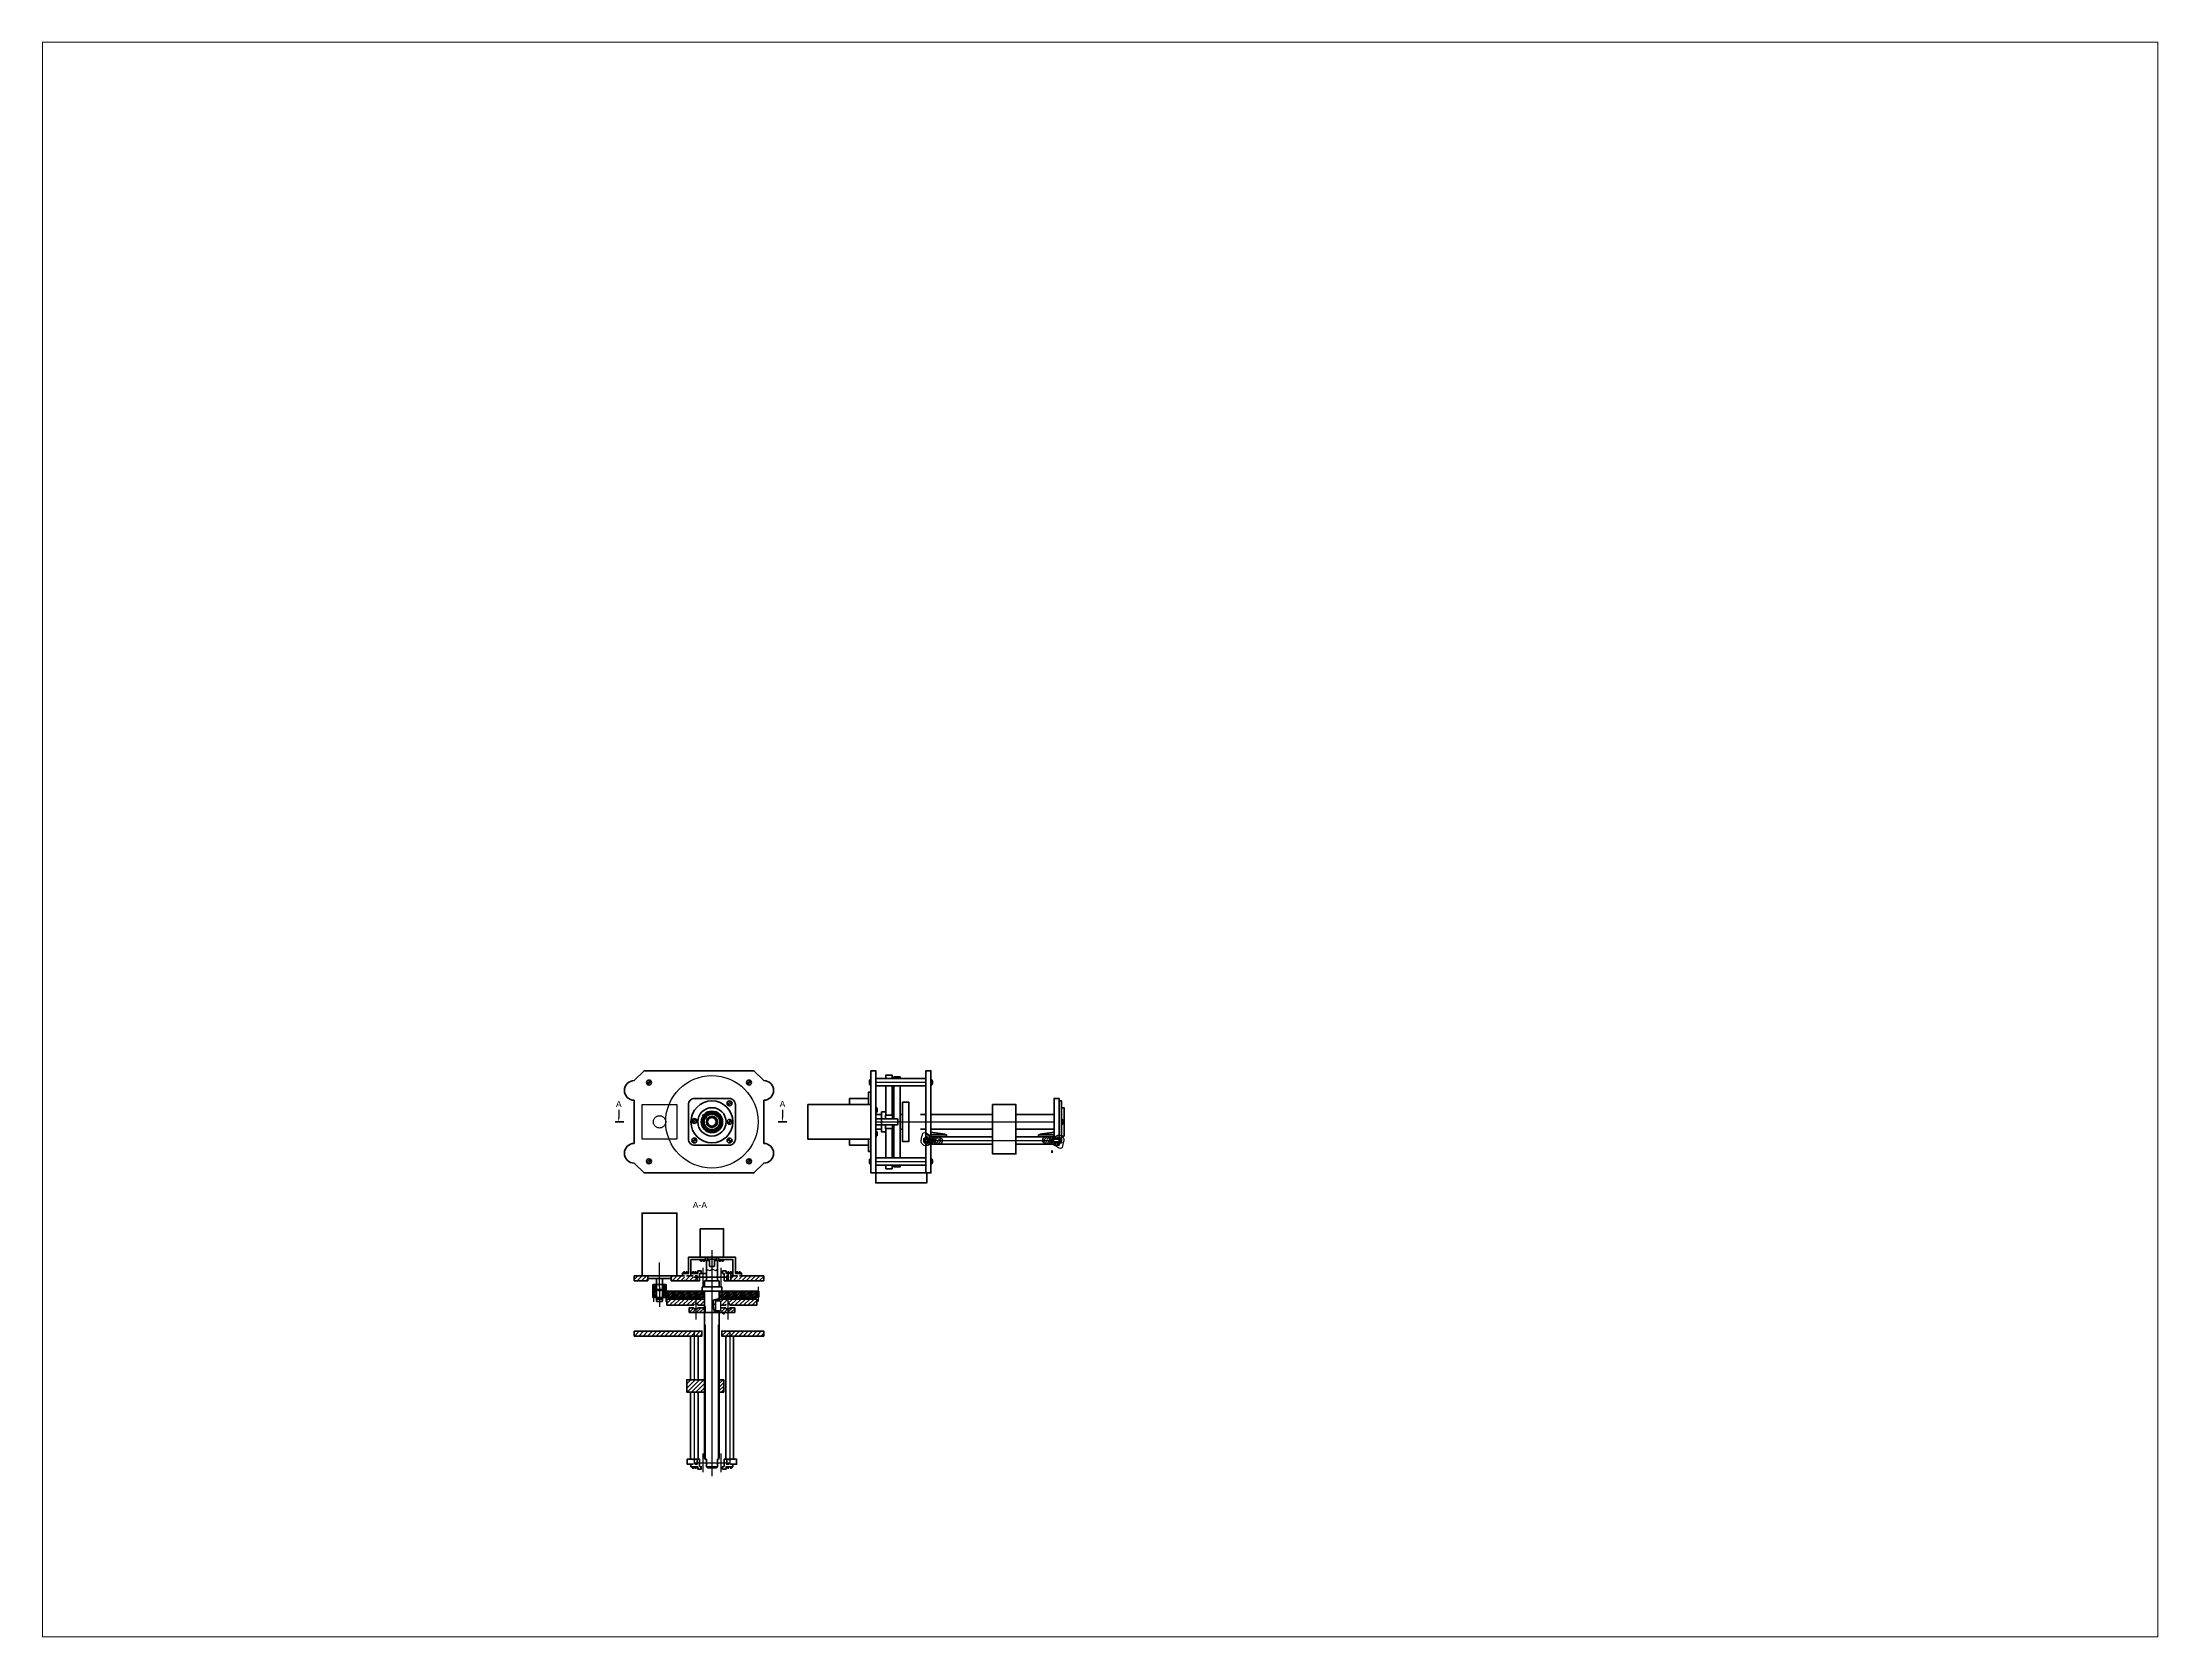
# Paper-space layout 'Лист1' of a CAD drawing. Header units: millimetres. Extents: x -1 to 257, y 0 to 194.
# The model-space entities are those that its viewports show. They can reach past a viewport. Long polylines and large blocks are cut down to what shows.
import ezdxf

# ---------------------------------------------------------------- set-up
doc = ezdxf.new("R2010")
doc.units = ezdxf.units.MM
for name, pattern in [('AM_ISO08W050', [18, 12, -1.5, 3, -1.5]), ('AM_ISO08W050x2', [9, 6, -0.75, 1.5, -0.75]), ('HIDDEN', [9.525, 6.35, -3.175])]:
    doc.linetypes.add(name, pattern=pattern)
for name, color, linetype, lineweight in [('AM_0', 7, 'Continuous', 50), ('AM_5', 3, 'Continuous', 25), ('AM_7', 4, 'AM_ISO08W050', 25), ('AM_8', 1, 'Continuous', 0), ('окружности', 100, 'HIDDEN', 25), ('основные', 7, 'Continuous', 50), ('оч жирные', 7, 'Continuous', 140), ('тонкие', 7, 'Continuous', 25)]:
    doc.layers.add(name, color=color, linetype=linetype, lineweight=lineweight)
doc.layers.add('AM_VIEWS', color=1, linetype='Continuous', lineweight=25, plot=False)
doc.styles.get("Standard").update_dxf_attribs({"font": 'arial.ttf'})
pattern_1 = [(45, (0, 50.3695), (-0.7071068, 0.7071068), [])]
pattern_2 = [(45, (0, 50.3695), (-1.767767, 1.767767), [])]
pattern_3 = [(45, (0, 50.3695), (-1.414214, 1.414214), [])]
pattern_4 = [(0, (13.94121, 0), (0, 0.05476875), []), (90, (13.94121, 0), (-0.219075, 1e-17), [])]

psp = doc.layouts.new('Лист1')

msp = doc.modelspace()

# ---------------------------------------------------------------- texts
at = {"layer": 'оч жирные', "char_height": 5, "attachment_point": 1}
for s, insert in [('А', (178.7, 392.4)), ('А', (311.5, 392.4)), ('А-А', (241, 310.4))]:
    msp.add_mtext(s, dxfattribs=dict(at, insert=insert))

# ---------------------------------------------------------------- hatches: boundary and pattern name
at = {"layer": 'AM_8'}
h = msp.add_hatch(dxfattribs=at)
h.set_pattern_fill('ANSI31', color=256, scale=0.1, angle=180, style=0)
h.set_pattern_definition([(225, (968.3834, 720.61657), (0.2245064, -0.2245064), [])])
h.paths.add_polyline_path([(429.7, 357.3), (430.2, 357.3), (430.2, 359.3), (429.7, 359.3)])
h.paths.add_polyline_path([(429.7, 361.3), (430.2, 361.3), (430.2, 363.3), (429.7, 363.3)])
h = msp.add_hatch(dxfattribs=at)
h.set_pattern_fill('ANSI31', color=256, scale=0.4, angle=270, style=0)
h.set_pattern_definition([(315, (968.3834, 720.6166), (0.8980256, 0.8980256), [])])
edge = h.paths.add_edge_path()
edge.add_spline(control_points=[(430.2, 356), (430.9, 356), (432.4, 356.5), (433.6, 357.3), (434.2, 357.7)], knot_values=[0, 0, 0, 0, 2.207493, 4.376087, 4.376087, 4.376087, 4.376087], degree=3, periodic=0)
edge.add_line((434.2, 357.7), (434.2, 358.3))
edge.add_line((434.2, 358.3), (431.2, 358.3))
edge.add_line((431.2, 358.3), (430.2, 358.3))
edge.add_line((430.2, 358.3), (430.2, 356))
edge = h.paths.add_edge_path()
edge.add_spline(control_points=[(434.2, 363.9), (434, 364), (433.9, 364.1), (433.7, 364.2)], knot_values=[23.381667, 23.381667, 23.381667, 23.381667, 23.830196, 23.830196, 23.830196, 23.830196], degree=3, periodic=0)
edge.add_line((433.5, 364.3), (430.2, 366.6))
edge.add_line((430.2, 366.6), (430.2, 362.3))
edge.add_line((430.2, 362.3), (431.2, 362.3))
edge.add_line((431.2, 362.3), (434.2, 362.3))
edge.add_line((434.2, 362.3), (434.2, 363.3))
edge.add_line((434.2, 363.3), (434.2, 363.9))
h = msp.add_hatch(dxfattribs=at)
h.set_pattern_fill('ANSI31', color=256, scale=0.4, angle=180, style=0)
h.set_pattern_definition([(225, (968.3834, 720.6166), (0.8980256, -0.8980256), [])])
edge = h.paths.add_edge_path()
edge.add_line((434.2, 358.3), (434.2, 357.3))
edge.add_line((434.2, 357.3), (442.1, 357.3))
edge.add_spline(control_points=[(442.1, 357.3), (442.7, 357.9), (443.5, 358.7), (443.9, 360), (443.9, 360.3)], knot_values=[0, 0, 0, 0, 2.595625, 3.48734, 3.48734, 3.48734, 3.48734], degree=3, periodic=0)
edge.add_line((443.9, 360.3), (441.2, 360.3))
edge.add_line((441.2, 360.3), (440.8, 359.5))
edge.add_line((440.8, 359.5), (439.6, 359.5))
edge.add_line((439.6, 359.5), (439.2, 359.3))
edge.add_line((439.2, 359.3), (434.2, 359.3))
edge.add_line((434.2, 359.3), (434.2, 358.3))
edge = h.paths.add_edge_path()
edge.add_line((434.2, 362.3), (434.2, 361.3))
edge.add_line((434.2, 361.3), (439.2, 361.3))
edge.add_line((439.2, 361.3), (439.6, 361.1))
edge.add_line((439.6, 361.1), (440.8, 361.1))
edge.add_line((440.8, 361.1), (441.2, 360.3))
edge.add_line((441.2, 360.3), (443.9, 360.3))
edge.add_spline(control_points=[(443.9, 360.3), (443.9, 360.6), (443.7, 361.5), (441.7, 361.9), (442.3, 362.9), (442.5, 363.3)], knot_values=[3.48734, 3.48734, 3.48734, 3.48734, 4.293157, 6.233909, 7.297854, 7.297854, 7.297854, 7.297854], degree=3, periodic=0)
edge.add_line((442.5, 363.3), (434.2, 363.3))
edge.add_line((434.2, 363.3), (434.2, 362.3))
h = msp.add_hatch(dxfattribs=at)
h.set_pattern_fill('ANSI31', color=256, scale=0.4, style=0)
edge = h.paths.add_edge_path()
edge.add_line((534.2, 362.3), (534.2, 363.3))
edge.add_line((534.2, 363.3), (526.3, 363.3))
edge.add_spline(control_points=[(526.3, 363.3), (525.7, 362.7), (524.9, 361.9), (524.5, 360.6), (524.5, 360.3)], knot_values=[0, 0, 0, 0, 2.595625, 3.48734, 3.48734, 3.48734, 3.48734], degree=3, periodic=0)
edge.add_line((524.5, 360.3), (527.1, 360.3))
edge.add_line((527.1, 360.3), (527.6, 361.1))
edge.add_line((527.6, 361.1), (528.8, 361.1))
edge.add_line((528.8, 361.1), (529.2, 361.3))
edge.add_line((529.2, 361.3), (534.2, 361.3))
edge.add_line((534.2, 361.3), (534.2, 362.3))
edge = h.paths.add_edge_path()
edge.add_line((534.2, 358.3), (534.2, 359.3))
edge.add_line((534.2, 359.3), (529.2, 359.3))
edge.add_line((529.2, 359.3), (528.8, 359.5))
edge.add_line((528.8, 359.5), (527.6, 359.5))
edge.add_line((527.6, 359.5), (527.1, 360.3))
edge.add_line((527.1, 360.3), (524.5, 360.3))
edge.add_spline(control_points=[(524.5, 360.3), (524.5, 360), (524.7, 359.1), (526.7, 358.7), (526.1, 357.7), (525.8, 357.3)], knot_values=[3.48734, 3.48734, 3.48734, 3.48734, 4.293157, 6.233909, 7.297854, 7.297854, 7.297854, 7.297854], degree=3, periodic=0)
edge.add_line((525.8, 357.3), (534.2, 357.3))
edge.add_line((534.2, 357.3), (534.2, 358.3))
h = msp.add_hatch(dxfattribs=at)
h.set_pattern_fill('ANSI31', color=256, scale=0.4, angle=90, style=0)
edge = h.paths.add_edge_path()
edge.add_spline(control_points=[(538.2, 364.6), (537.4, 364.6), (536, 364.1), (534.8, 363.3), (534.2, 362.9)], knot_values=[0, 0, 0, 0, 2.207493, 4.376087, 4.376087, 4.376087, 4.376087], degree=3, periodic=0)
edge.add_line((534.2, 362.9), (534.2, 362.3))
edge.add_line((534.2, 362.3), (537.2, 362.3))
edge.add_line((537.2, 362.3), (538.2, 362.3))
edge.add_line((538.2, 362.3), (538.2, 364.6))
edge = h.paths.add_edge_path()
edge.add_line((538.2, 358.3), (537.2, 358.3))
edge.add_line((537.2, 358.3), (534.2, 358.3))
edge.add_line((534.2, 358.3), (534.2, 357.3))
edge.add_line((534.2, 357.3), (534.2, 356.7))
edge.add_spline(control_points=[(534.2, 356.7), (534.4, 356.6), (534.5, 356.5), (534.7, 356.4)], knot_values=[23.381667, 23.381667, 23.381667, 23.381667, 23.830196, 23.830196, 23.830196, 23.830196], degree=3, periodic=0)
edge.add_line((534.7, 356.4), (538.2, 356.4))
edge.add_line((538.2, 356.4), (538.2, 358.3))
h = msp.add_hatch(dxfattribs=at)
h.set_pattern_fill('ANSI31', color=256, scale=0.1, style=0)
h.paths.add_polyline_path([(538.7, 363.3), (538.2, 363.3), (538.2, 361.3), (538.7, 361.3)])
h.paths.add_polyline_path([(538.7, 359.3), (538.2, 359.3), (538.2, 357.3), (538.7, 357.3)])
h = msp.add_hatch(dxfattribs=at)
h.set_pattern_fill('_U', color=256, scale=2.5, angle=45, style=0, pattern_type=0)
h.set_pattern_definition(pattern_2)
h.paths.add_polyline_path([(193.6, 250.4), (193.6, 246.4), (204.6, 246.4), (204.6, 250.4)])
h = msp.add_hatch(dxfattribs=at)
h.set_pattern_fill('_U', color=256, scale=2.5, angle=45, style=0, pattern_type=0)
h.set_pattern_definition(pattern_2)
edge = h.paths.add_edge_path(flags=0)
edge.add_line((243, 246.4), (243, 250.4))
edge.add_line((244.6, 250.4), (243, 250.4))
edge.add_line((244.6, 246.4), (244.6, 250.4))
edge.add_line((243, 246.4), (244.6, 246.4))
edge = h.paths.add_edge_path(flags=0)
edge.add_line((235.9, 246.4), (235.9, 250.4))
edge.add_line((241.5, 250.4), (235.9, 250.4))
edge.add_line((241.5, 250.4), (241.5, 246.4))
edge.add_line((235.9, 246.4), (241.5, 246.4))
edge = h.paths.add_edge_path(flags=0)
edge.add_line((234.3, 250.4), (234.3, 246.4))
edge.add_line((223.6, 246.4), (234.3, 246.4))
edge.add_line((223.6, 250.4), (223.6, 246.4))
edge.add_line((234.3, 250.4), (223.6, 250.4))
edge = h.paths.add_edge_path(flags=0)
edge.add_line((241.5, 250.4), (241.5, 246.4))
edge.add_line((243, 250.4), (241.5, 250.4))
edge.add_line((243, 246.4), (243, 250.4))
edge.add_line((241.5, 246.4), (243, 246.4))
edge = h.paths.add_edge_path(flags=0)
edge.add_line((234.3, 250.4), (234.3, 246.4))
edge.add_line((235.9, 250.4), (234.3, 250.4))
edge.add_line((235.9, 246.4), (235.9, 250.4))
edge.add_line((234.3, 246.4), (235.9, 246.4))
edge = h.paths.add_edge_path(flags=0)
edge.add_line((241.5, 250.4), (241.5, 246.4))
edge.add_line((243, 250.4), (241.5, 250.4))
edge.add_line((243, 246.4), (243, 250.4))
edge.add_line((241.5, 246.4), (243, 246.4))
edge = h.paths.add_edge_path(flags=0)
edge.add_line((234.3, 250.4), (234.3, 246.4))
edge.add_line((235.9, 250.4), (234.3, 250.4))
edge.add_line((235.9, 246.4), (235.9, 250.4))
edge.add_line((234.3, 246.4), (235.9, 246.4))
h = msp.add_hatch(dxfattribs=at)
h.set_pattern_fill('_U', color=256, scale=2.5, angle=45, style=0, pattern_type=0)
h.set_pattern_definition(pattern_2)
edge = h.paths.add_edge_path(flags=0)
edge.add_line((278.9, 246.4), (278.9, 250.4))
edge.add_line((298.6, 250.4), (278.9, 250.4))
edge.add_line((298.6, 246.4), (298.6, 250.4))
edge.add_line((278.9, 246.4), (298.6, 246.4))
edge = h.paths.add_edge_path(flags=0)
edge.add_line((271.7, 246.4), (271.7, 250.4))
edge.add_line((277.3, 250.4), (271.7, 250.4))
edge.add_line((277.3, 250.4), (277.3, 246.4))
edge.add_line((271.7, 246.4), (277.3, 246.4))
edge = h.paths.add_edge_path(flags=0)
edge.add_line((270.2, 250.4), (270.2, 246.4))
edge.add_line((268.6, 246.4), (270.2, 246.4))
edge.add_line((268.6, 250.4), (268.6, 246.4))
edge.add_line((270.2, 250.4), (268.6, 250.4))
edge = h.paths.add_edge_path(flags=0)
edge.add_line((277.3, 250.4), (277.3, 246.4))
edge.add_line((278.9, 250.4), (277.3, 250.4))
edge.add_line((278.9, 246.4), (278.9, 250.4))
edge.add_line((277.3, 246.4), (278.9, 246.4))
edge = h.paths.add_edge_path(flags=0)
edge.add_line((270.2, 250.4), (270.2, 246.4))
edge.add_line((271.7, 250.4), (270.2, 250.4))
edge.add_line((271.7, 246.4), (271.7, 250.4))
edge.add_line((270.2, 246.4), (271.7, 246.4))
edge = h.paths.add_edge_path(flags=0)
edge.add_line((277.3, 250.4), (277.3, 246.4))
edge.add_line((278.9, 250.4), (277.3, 250.4))
edge.add_line((278.9, 246.4), (278.9, 250.4))
edge.add_line((277.3, 246.4), (278.9, 246.4))
edge = h.paths.add_edge_path(flags=0)
edge.add_line((270.2, 250.4), (270.2, 246.4))
edge.add_line((271.7, 250.4), (270.2, 250.4))
edge.add_line((271.7, 246.4), (271.7, 250.4))
edge.add_line((270.2, 246.4), (271.7, 246.4))
h = msp.add_hatch(dxfattribs=at)
h.set_pattern_fill('_U', color=256, angle=45, style=0, pattern_type=0)
h.set_pattern_definition(pattern_1)
h.paths.add_polyline_path([(209.7, 238.4), (209.7, 232.9), (211.6, 232.9), (211.6, 238.7)])
h = msp.add_hatch(dxfattribs=at)
h.set_pattern_fill('_U', color=256, angle=45, style=0, pattern_type=0)
h.set_pattern_definition(pattern_1)
h.paths.add_polyline_path([(218.5, 232.9), (218.5, 238.4), (216.6, 238.7), (216.6, 232.9)])
h = msp.add_hatch(dxfattribs=at)
h.set_pattern_fill('_U', color=256, angle=45, style=0, pattern_type=0)
h.set_pattern_definition(pattern_1)
h.paths.add_polyline_path([(216.6, 238.4), (216.6, 232.9), (218.5, 232.9), (218.5, 238.4)])
h = msp.add_hatch(dxfattribs=at)
h.set_pattern_fill('_U', color=256, angle=45, style=0, pattern_type=0)
h.set_pattern_definition(pattern_1)
h.paths.add_polyline_path([(219.7, 233.1), (248.6, 233.1), (248.6, 233.1), (250.6, 233.1), (250.6, 238.1), (219.7, 238.1)])
h = msp.add_hatch(dxfattribs=at)
h.set_pattern_fill('_U', color=256, scale=2.5, angle=45, style=0, pattern_type=0)
h.set_pattern_definition(pattern_2)
edge = h.paths.add_edge_path()
edge.add_line((242, 227.6), (242, 227.6))
edge.add_arc((242.1, 227.5), 0.15, 138.0866, 138.8954, ccw=False)
edge.add_line((242, 227.6), (243.1, 227.6))
edge.add_line((243.1, 227.6), (243.1, 227.6))
edge.add_line((243.1, 227.6), (245.2, 227.6))
edge.add_line((245.2, 227.6), (245.2, 227.4))
edge.add_arc((245, 227.4), 0.15, -6.7271, 6.7271, ccw=False)
edge.add_line((245.2, 227.4), (245.2, 227))
edge.add_arc((245, 227), 0.15, -6.7271, 6.7271, ccw=False)
edge.add_line((245.2, 227), (245.2, 226.7))
edge.add_arc((245, 226.6), 0.15, -6.7271, 6.7271, ccw=False)
edge.add_line((245.2, 226.6), (245.2, 226.6))
edge.add_line((245.2, 226.6), (250.6, 226.6))
edge.add_line((250.6, 226.6), (250.6, 231.6))
edge.add_line((250.6, 231.6), (220.1, 231.6))
edge.add_line((220.1, 231.6), (220.1, 226.6))
edge.add_line((220.1, 226.6), (242, 226.6))
edge.add_line((242, 226.6), (242, 227.6))
h = msp.add_hatch(dxfattribs=at)
h.set_pattern_fill('_U', color=256, scale=2, angle=45, style=0, pattern_type=0)
h.set_pattern_definition(pattern_3)
edge = h.paths.add_edge_path()
edge.add_line((245.2, 224.6), (245.2, 224.5))
edge.add_arc((245, 224.4), 0.15, -6.7271, 6.7271, ccw=False)
edge.add_line((245.2, 224.4), (245.2, 224.1))
edge.add_arc((245, 224.1), 0.15, -6.7271, 6.7271, ccw=False)
edge.add_line((245.2, 224), (245.2, 223.8))
edge.add_arc((245, 223.7), 0.15, -6.7271, 6.7271, ccw=False)
edge.add_line((245.2, 223.7), (245.2, 223.6))
edge.add_line((245.2, 223.6), (242, 223.6))
edge.add_line((242, 223.6), (242, 224.6))
edge.add_line((242, 224.6), (242, 224.6))
edge.add_line((242, 224.6), (238, 224.6))
edge.add_line((238, 224.6), (238, 220.6))
edge.add_line((238, 220.6), (250.6, 220.6))
edge.add_line((250.6, 220.6), (250.6, 224.6))
edge.add_line((250.6, 224.6), (245.2, 224.6))
h = msp.add_hatch(dxfattribs=at)
h.set_pattern_fill('ANSI31', color=256, angle=90, style=0)
h.set_pattern_definition([(135, (0, 50.3695), (-2.245064, -2.245064), [])])
edge = h.paths.add_edge_path()
edge.add_spline(control_points=[(262.6, 232.4), (261.9, 232), (260.6, 231.1), (257.3, 231.1), (257.8, 227.9), (257.7, 225.5), (257.7, 223), (259.4, 220.8), (260.9, 220.7), (261.8, 220.6)], knot_values=[0, 0, 0, 0, 2.418082, 4.914957, 7.852483, 9.823073, 12.830174, 14.875774, 17.355214, 17.355214, 17.355214, 17.355214], degree=3, periodic=0)
edge.add_line((261.8, 220.6), (262.6, 220.6))
edge.add_line((262.6, 220.6), (262.6, 222.1))
edge.add_line((262.6, 222.1), (259.6, 222.1))
edge.add_line((259.6, 222.1), (259.6, 230.1))
edge.add_line((259.6, 230.1), (262.6, 230.1))
edge.add_line((262.6, 230.1), (262.6, 231.6))
edge.add_line((262.6, 231.6), (262.6, 232.4))
h = msp.add_hatch(dxfattribs=at)
h.set_pattern_fill('_U', color=256, angle=45, style=0, pattern_type=0)
h.set_pattern_definition(pattern_1)
h.paths.add_polyline_path([(293.5, 233.1), (293.5, 238.1), (262.6, 238.1), (262.6, 233.1)])
h = msp.add_hatch(dxfattribs=at)
h.set_pattern_fill('_U', color=256, scale=2.5, angle=45, style=0, pattern_type=0)
h.set_pattern_definition(pattern_2)
edge = h.paths.add_edge_path()
edge.add_line((293.1, 231.6), (262.6, 231.6))
edge.add_line((262.6, 231.6), (262.6, 230.1))
edge.add_line((262.6, 230.1), (263.6, 230.1))
edge.add_line((263.6, 230.1), (263.6, 226.6))
edge.add_line((263.6, 226.6), (268, 226.6))
edge.add_line((268, 226.6), (268, 226.8))
edge.add_arc((268.1, 226.8), 0.15, 173.2729, 186.7271, ccw=False)
edge.add_line((268, 226.8), (268, 227.2))
edge.add_arc((268.1, 227.2), 0.15, 173.2729, 186.7271, ccw=False)
edge.add_line((268, 227.2), (268, 227.5))
edge.add_arc((268.1, 227.5), 0.15, 173.2729, 186.7271, ccw=False)
edge.add_line((268, 227.6), (268, 227.6))
edge.add_line((268, 227.6), (268, 227.6))
edge.add_arc((268.2, 227.5), 0.15, 138.0866, 138.8954, ccw=False)
edge.add_line((268, 227.6), (269.1, 227.6))
edge.add_line((269.1, 227.6), (269.1, 227.6))
edge.add_line((269.1, 227.6), (271.2, 227.6))
edge.add_line((271.2, 227.6), (271.2, 226.6))
edge.add_line((271.2, 226.6), (293.1, 226.6))
edge.add_line((293.1, 226.6), (293.1, 231.6))
h = msp.add_hatch(dxfattribs=at)
h.set_pattern_fill('_U', color=256, scale=2, angle=45, style=0, pattern_type=0)
h.set_pattern_definition(pattern_3)
edge = h.paths.add_edge_path()
edge.add_line((263.6, 222.1), (262.6, 222.1))
edge.add_line((262.6, 222.1), (262.6, 220.6))
edge.add_line((262.6, 220.6), (275.2, 220.6))
edge.add_line((275.2, 220.6), (275.2, 224.6))
edge.add_line((275.2, 224.6), (271.2, 224.6))
edge.add_line((271.2, 224.6), (271.2, 223.6))
edge.add_line((271.2, 223.6), (268, 223.6))
edge.add_line((268, 223.6), (268, 223.9))
edge.add_arc((268.1, 223.9), 0.15, 173.2729, 186.7271, ccw=False)
edge.add_line((268, 223.9), (268, 224.2))
edge.add_arc((268.1, 224.3), 0.15, 173.2729, 186.7271, ccw=False)
edge.add_line((268, 224.3), (268, 224.6))
edge.add_arc((268.1, 224.6), 0.15, 173.2729, 186.7271, ccw=False)
edge.add_line((268, 224.6), (268, 224.6))
edge.add_line((268, 224.6), (263.6, 224.6))
edge.add_line((263.6, 224.6), (263.6, 222.1))
h = msp.add_hatch(dxfattribs=at)
h.set_pattern_fill('_U', color=256, scale=2.5, angle=45, style=0, pattern_type=0)
h.set_pattern_definition(pattern_2)
h.paths.add_polyline_path([(193.6, 205.6), (193.6, 201.6), (248.5, 201.6), (248.5, 205.6)])
h = msp.add_hatch(dxfattribs=at)
h.set_pattern_fill('_U', color=256, scale=2.5, angle=45, style=0, pattern_type=0)
h.set_pattern_definition(pattern_2)
h.paths.add_polyline_path([(298.6, 205.6), (264.6, 205.6), (264.6, 201.6), (298.6, 201.6)])
h = msp.add_hatch(dxfattribs=at)
h.set_pattern_fill('_U', color=256, scale=2.5, angle=45, style=0, pattern_type=0)
h.set_pattern_definition(pattern_2)
h.paths.add_polyline_path([(250.6, 166.1), (236.2, 166.1), (236.2, 156.1), (250.6, 156.1)])
h = msp.add_hatch(dxfattribs=at)
h.set_pattern_fill('_U', color=256, scale=2, angle=45, style=0, pattern_type=0)
h.set_pattern_definition(pattern_3)
h.paths.add_polyline_path([(262.6, 166.1), (262.6, 156.1), (266.2, 156.1), (266.2, 166.1)])
at = {"layer": 'основные'}
h = msp.add_hatch(dxfattribs=at)
h.set_pattern_fill('GRATE', color=256, scale=0.069)
h.set_pattern_definition(pattern_4)
h.paths.add_polyline_path([(404.2, 372.9), (403, 372.9), (403, 369.9), (402.7, 369.9), (402.7, 346.3), (404.2, 346.3)])
h.paths.add_polyline_path([(404.2, 340.3), (402.7, 340.3), (402.7, 339.9), (404.2, 339.9)])
h.paths.add_polyline_path([(404.2, 410.9), (402.7, 410.9), (402.7, 410.5), (404.2, 410.5)])
h = msp.add_hatch(dxfattribs=at)
h.set_pattern_fill('GRATE', color=256, scale=0.069)
h.set_pattern_definition(pattern_4)
h.paths.add_polyline_path([(402.7, 380.9), (403, 380.9), (403, 377.9), (404.2, 377.9), (404.2, 404.5), (402.7, 404.5)])
h = msp.add_hatch(dxfattribs=at)
h.set_pattern_fill('GRATE', color=256, scale=0.069, angle=45, style=0)
h.set_pattern_definition([(45, (0, 50.36952), (-0.0387273545, 0.0387273545), []), (135, (0, 50.36952), (-0.15490942, -0.15490942), [])])
h.paths.add_polyline_path([(248.6, 233.1), (221.1, 233.1), (221.1, 231.6), (248.6, 231.6)])
h.paths.add_polyline_path([(292.1, 233.1), (264.6, 233.1), (264.6, 231.6), (292.1, 231.6)])
h = msp.add_hatch(dxfattribs=at)
h.set_pattern_fill('AR-CONC', color=256, style=0)
h.paths.add_polyline_path([(248.6, 182.8), (221.1, 182.8), (221.1, 181.3), (248.6, 181.3)])
h.paths.add_polyline_path([(292.1, 182.8), (264.6, 182.8), (264.6, 181.3), (292.1, 181.3)])

# ---------------------------------------------------------------- linework, layer by layer
at = {"layer": 'AM_0'}
for p, q in [((216.6, 248.4), (211.6, 248.4)), ((211.6, 248.4), (211.6, 238.4)), ((211.6, 248.4), (216.6, 248.4)), ((216.6, 248.4), (216.6, 238.4)), ((248.6, 241.6), (248.6, 238.1)), ((264.6, 241.6), (248.6, 241.6)), ((250.6, 246.4), (250.6, 241.6)), ((262.6, 246.4), (262.6, 241.6)), ((264.6, 241.6), (264.6, 238.1)), ((219.6, 239.4), (208.6, 239.4)), ((208.6, 238.4), (208.6, 232.9)), ((219.6, 232.9), (208.6, 232.9)), ((211.6, 232.9), (211.6, 229.9)), ((216.6, 232.9), (211.6, 232.9)), ((216.6, 231.6), (211.6, 231.6)), ((211.6, 229.9), (211.9, 229.5)), ((216.3, 229.5), (211.9, 229.5)), ((216.6, 229.9), (216.3, 229.5)), ((216.6, 232.9), (216.6, 229.9)), ((218.6, 238.1), (218.6, 233.1)), ((294.6, 238.1), (218.6, 238.1)), ((250.6, 233.1), (218.6, 233.1)), ((219.6, 238.4), (219.6, 232.9)), ((219.7, 238.1), (219.7, 233.1)), ((264.6, 238.1), (248.6, 238.1)), ((262.6, 238.1), (250.6, 238.1)), ((294.6, 233.1), (262.6, 233.1)), ((293.5, 238.1), (293.5, 233.1)), ((294.6, 238.1), (294.6, 233.1))]:
    msp.add_line(p, q, dxfattribs=at)
at = {"layer": 'AM_5'}
for p, q in [((181, 385.2), (181, 378.9)), ((313.8, 385.2), (313.8, 378.9))]:
    msp.add_line(p, q, dxfattribs=at)
at = {"layer": 'AM_5', "linetype": 'Continuous'}
for points in [[(180.4, 378.9), (181.6, 378.9), (181, 375.4)], [(313.2, 378.9), (314.3, 378.9), (313.8, 375.4)]]:
    msp.add_trace(points, dxfattribs=at)
at = {"layer": 'AM_7'}
for p, q in [((389.5, 407.5), (430.2, 407.5)), ((389.5, 375.4), (503.2, 375.4)), ((503.2, 375.4), (534.2, 375.4)), ((389.5, 343.3), (430.2, 343.3)), ((431.2, 360.3), (503.2, 360.3)), ((503.2, 360.3), (534.2, 360.3)), ((256.6, 271.2), (256.6, 87.8)), ((209.1, 240.3), (209.1, 229.4)), ((214.1, 241.4), (214.1, 225.4)), ((219.1, 240.3), (219.1, 229.4)), ((219.1, 240.3), (219.1, 229.6)), ((294.1, 241.6), (294.1, 229.6)), ((242.3, 205.6), (242.3, 166.1)), ((271, 205.4), (271, 97.4)), ((242.3, 156.1), (242.3, 97.6))]:
    msp.add_line(p, q, dxfattribs=at)
at = {"layer": 'AM_7', "linetype": 'AM_ISO08W050x2'}
for p, q in [((248.7, 381), (252.6, 378.3)), ((214.1, 241.4), (214.1, 261.4)), ((211.6, 248.4), (211.6, 248.4)), ((249.3, 256.9), (249.3, 241.9)), ((256.6, 249.4), (256.6, 235.1)), ((263.8, 256.9), (263.8, 241.9)), ((243.6, 231.9), (243.6, 214.9)), ((269.6, 231.9), (269.6, 214.9)), ((249.3, 106.2), (249.3, 91.2)), ((263.8, 106.2), (263.8, 91.2)), ((243, 98.7), (256.2, 98.7)), ((256.5, 98.7), (270.7, 98.7))]:
    msp.add_line(p, q, dxfattribs=at)
at = {"layer": 'AM_7'}
msp.add_circle((256.6, 375.4), 7.25, dxfattribs=at)
at = {"layer": 'окружности'}
msp.add_lwpolyline([(200, 389.5), (228.2, 389.5), (228.2, 361.3), (200, 361.3)], close=True, dxfattribs=at)
for centre, radius in [((256.6, 375.4), 37.5), ((214.1, 375.4), 5)]:
    msp.add_circle(centre, radius, dxfattribs=at)
at = {"layer": 'основные'}
for p, q in [((206.6, 409), (203.8, 406.3)), ((204.5, 405.6), (207.3, 408.3)), ((287.7, 409), (284.9, 406.3)), ((285.6, 405.6), (288.4, 408.3)), ((243.3, 377.8), (240.5, 375.1)), ((272, 392.1), (269.2, 389.4)), ((269.9, 388.7), (272.7, 391.4)), ((407, 377.9), (389.5, 377.9)), ((389.5, 377.9), (397.5, 377.9)), ((397.5, 377.9), (397.5, 380.9)), ((397.5, 380.9), (403, 380.9)), ((403, 380.9), (403, 377.9)), ((407, 377.9), (407.5, 377.4)), ((503.2, 389.4), (484.2, 389.4)), ((484.2, 389.4), (484.2, 379.6)), ((484.2, 381.4), (484.2, 349.4)), ((503.2, 349.4), (503.2, 389.4)), ((243.3, 362), (240.5, 359.3)), ((241.2, 374.4), (244, 377.1)), ((241.2, 358.6), (244, 361.3)), ((272, 377.1), (269.2, 374.4)), ((272, 358.6), (269.2, 361.3)), ((269.9, 373.6), (272.7, 376.4)), ((269.9, 362), (272.7, 359.3)), ((389.5, 375.4), (389.5, 372.9)), ((389.5, 372.9), (400, 372.9)), ((389.5, 372.9), (407, 372.9)), ((389.5, 365.7), (389.5, 366.7)), ((397.5, 372.9), (397.5, 369.9)), ((397.5, 369.9), (403, 369.9)), ((403, 369.9), (403, 372.9)), ((407, 372.9), (407.5, 373.4)), ((407.5, 373.4), (407.5, 377.4)), ((430.2, 361.3), (429.7, 361.3)), ((429.7, 361.3), (437.7, 361.3)), ((431.2, 362.3), (430.2, 362.3)), ((434.2, 362.3), (431.2, 362.3)), ((431.2, 362.3), (431.2, 361.3)), ((445.7, 365.5), (434.2, 367)), ((434.2, 362.3), (434.2, 361.3)), ((437.7, 361.3), (437.7, 359.3)), ((437.9, 361.1), (437.7, 361.3)), ((437.7, 361.1), (437.7, 361.3)), ((437.7, 359.5), (437.7, 361.1)), ((437.9, 361.1), (437.9, 359.5)), ((443.7, 364.9), (443.7, 365.1)), ((444.3, 364.9), (443.7, 364.9)), ((444.3, 365.1), (444.3, 364.9)), ((445.7, 364.9), (445.7, 365.5)), ((445.7, 365.5), (445.7, 365.5)), ((522.6, 364.9), (522.6, 365.5)), ((522.6, 365.5), (522.7, 365.5)), ((522.7, 365.5), (534.2, 367)), ((524, 365.1), (524, 364.9)), ((524, 364.9), (524.6, 364.9)), ((524.6, 364.9), (524.6, 365.1)), ((530.7, 361.3), (530.5, 361.1)), ((530.5, 359.5), (530.5, 361.1)), ((530.7, 359.3), (530.7, 361.3)), ((530.7, 361.3), (538.7, 361.3)), ((530.7, 361.3), (530.7, 361.1)), ((530.7, 361.1), (530.7, 359.5)), ((534.2, 362.3), (537.2, 362.3)), ((534.2, 362.3), (534.2, 361.3)), ((537.2, 362.3), (537.2, 361.3)), ((537.2, 362.3), (538.2, 362.3)), ((538.2, 361.3), (538.7, 361.3)), ((206.6, 345.2), (203.8, 342.4)), ((204.5, 341.7), (207.3, 344.5)), ((287.7, 345.2), (284.9, 342.4)), ((285.6, 341.7), (288.4, 344.5)), ((430.2, 359.3), (429.7, 359.3)), ((437.7, 359.3), (429.7, 359.3)), ((431.2, 358.3), (430.2, 358.3)), ((431.2, 358.3), (431.2, 359.3)), ((434.2, 358.3), (431.2, 358.3)), ((434.2, 358.3), (434.2, 359.3)), ((437.7, 359.3), (437.7, 359.5)), ((437.7, 359.3), (437.9, 359.5)), ((484.2, 349.4), (503.2, 349.4)), ((530.5, 359.5), (530.7, 359.3)), ((530.7, 359.5), (530.7, 359.3)), ((538.7, 359.3), (530.7, 359.3)), ((532.5, 352.2), (532.3, 352)), ((532.3, 350.4), (532.3, 352)), ((532.3, 350.4), (532.5, 350.2)), ((532.5, 352.2), (532.5, 352)), ((532.5, 352), (532.5, 350.4)), ((532.5, 350.4), (532.5, 350.2)), ((534.2, 358.3), (534.2, 359.3)), ((534.2, 358.3), (537.2, 358.3)), ((537.2, 358.3), (537.2, 359.3)), ((537.2, 358.3), (538.2, 358.3)), ((538.2, 359.3), (538.7, 359.3)), ((389.5, 333.9), (430.2, 333.9)), ((249.6, 262.9), (248.6, 262.9)), ((248.6, 262.9), (248.6, 262.4)), ((249.6, 262.4), (249.6, 262.9)), ((252.1, 246.4), (252.1, 262.8)), ((261.1, 246.4), (261.1, 262.8)), ((264.6, 262.9), (263.6, 262.9)), ((263.6, 262.9), (263.6, 262.4)), ((264.6, 262.4), (264.6, 262.9)), ((193.6, 250.4), (193.6, 246.4)), ((204.6, 250.4), (204.6, 248.4)), ((214.1, 248.4), (204.6, 248.4)), ((208.6, 239.4), (208.6, 243.4)), ((208.6, 243.4), (219.6, 243.4)), ((211, 242.1), (209, 240.9)), ((209, 240.9), (209.2, 240.6)), ((209.2, 240.6), (211.2, 241.8)), ((214.1, 248.4), (223.6, 248.4)), ((217.1, 240.9), (218.9, 242.2)), ((217.3, 240.6), (217.1, 240.9)), ((219.1, 241.9), (217.3, 240.6)), ((219.6, 243.4), (219.6, 239.4)), ((223.6, 250.4), (223.6, 248.4)), ((223.6, 250.4), (223.6, 246.4)), ((223.6, 246.4), (244.6, 246.4)), ((228.2, 250.4), (228.2, 254.4)), ((228.2, 250.4), (234.3, 250.4)), ((234.1, 246.6), (236.1, 246.6)), ((234.1, 246.6), (234.3, 246.4)), ((234.3, 246.4), (235.9, 246.4)), ((234.6, 253.6), (234.6, 253.1)), ((234.6, 253.1), (235.6, 253.1)), ((235.6, 253.1), (235.6, 253.6)), ((235.9, 250.4), (241.5, 250.4)), ((235.9, 246.4), (236.1, 246.6)), ((243.3, 246.6), (241.3, 246.6)), ((241.5, 246.4), (241.3, 246.6)), ((243, 246.4), (241.5, 246.4)), ((241.8, 253.1), (241.8, 253.6)), ((242.8, 253.1), (241.8, 253.1)), ((242.8, 253.6), (242.8, 253.1)), ((244.6, 250.4), (243, 250.4)), ((243.3, 246.6), (243, 246.4)), ((244.6, 246.4), (244.6, 250.4)), ((246.6, 251.9), (246.6, 250.4)), ((247.1, 252.4), (252.1, 252.4)), ((250.3, 252.4), (247.1, 252.4)), ((247.9, 254.4), (247.9, 252.4)), ((262.6, 246.4), (250.6, 246.4)), ((256.6, 246.4), (261.1, 246.4)), ((268.6, 250.4), (268.6, 246.4)), ((268.6, 250.4), (270.2, 250.4)), ((270.2, 250.4), (268.6, 250.4)), ((268.6, 246.4), (277.3, 246.4)), ((269.9, 252.4), (269.9, 246.6)), ((269.9, 246.6), (271.9, 246.6)), ((269.9, 246.6), (270.2, 246.4)), ((270.2, 246.4), (271.7, 246.4)), ((270.4, 253.6), (270.4, 253.1)), ((270.4, 253.1), (271.4, 253.1)), ((271.4, 253.1), (271.4, 253.6)), ((273.4, 250.4), (271.7, 250.4)), ((271.7, 250.4), (271.8, 250.4)), ((271.7, 246.4), (271.9, 246.6)), ((271.9, 246.6), (271.9, 252.4)), ((277.3, 250.4), (273.4, 250.4)), ((277.1, 246.6), (277.3, 246.6)), ((277.1, 246.6), (277.3, 246.4)), ((277.3, 246.6), (278.9, 246.6)), ((278.9, 246.4), (277.3, 246.4)), ((277.6, 253.6), (277.6, 253.1)), ((277.6, 253.1), (278.6, 253.1)), ((278.6, 253.1), (278.6, 253.6)), ((298.6, 250.4), (278.9, 250.4)), ((278.9, 246.4), (279.1, 246.6)), ((278.9, 246.6), (279.1, 246.6)), ((278.9, 246.4), (298.6, 246.4)), ((298.6, 246.4), (298.6, 250.4)), ((208.6, 238.4), (208.6, 239.4)), ((209.6, 232.9), (209.6, 238.4)), ((211.6, 238.4), (211.6, 232.9)), ((216.6, 238.4), (216.6, 232.9)), ((218.6, 232.9), (218.6, 238.4)), ((219.1, 238.4), (219.1, 237.9)), ((219.6, 238.4), (219.6, 239.4)), ((221.1, 231.6), (220.1, 231.6)), ((220.1, 231.6), (220.1, 226.6)), ((250.6, 231.6), (220.1, 231.6)), ((220.1, 226.6), (242, 226.6)), ((221.1, 231.6), (221.1, 233.1)), ((248.6, 231.6), (221.1, 231.6)), ((242, 224.6), (238, 224.6)), ((238, 224.6), (238, 220.6)), ((242, 226.6), (242, 227.6)), ((242, 227.6), (242, 227.6)), ((242, 224.6), (242, 223.6)), ((245.2, 223.6), (242, 223.6)), ((245.2, 227.6), (243.1, 227.6)), ((245.2, 227.4), (245.2, 227.6)), ((245.2, 227), (245.2, 227.4)), ((245.2, 226.7), (245.2, 227)), ((245.2, 226.6), (245.2, 226.6)), ((245.2, 226.6), (250.6, 226.6)), ((245.2, 224.6), (250.6, 224.6)), ((245.2, 224.6), (245.2, 223.6)), ((250.6, 233.1), (248.6, 233.1)), ((248.6, 233.1), (248.6, 231.6)), ((248.6, 231.6), (250.6, 231.6)), ((250.6, 238.1), (250.6, 102.6)), ((250.6, 225.8), (251.2, 225.8)), ((251.2, 225.8), (251.2, 220.6)), ((262.6, 230.1), (259.6, 230.1)), ((259.6, 230.1), (259.6, 222.1)), ((262.6, 238.1), (262.6, 230.1)), ((293.1, 231.6), (262.6, 231.6)), ((262.6, 231.6), (262.6, 230.1)), ((268, 226.6), (263.6, 226.6)), ((268, 224.6), (263.6, 224.6)), ((264.6, 233.1), (264.6, 231.6)), ((264.6, 231.6), (292.1, 231.6)), ((268, 227.6), (268, 227.6)), ((268, 227.6), (268, 227.6)), ((268, 227.2), (268, 227.5)), ((268, 226.8), (268, 227.2)), ((268, 226.6), (268, 226.8)), ((268, 224.6), (268, 223.6)), ((268, 223.6), (271.2, 223.6)), ((269.1, 227.6), (271.2, 227.6)), ((271.2, 226.6), (271.2, 227.6)), ((293.1, 226.6), (271.2, 226.6)), ((271.2, 224.6), (271.2, 223.6)), ((271.2, 224.6), (275.2, 224.6)), ((275.2, 220.6), (275.2, 224.6)), ((292.1, 231.6), (292.1, 233.1)), ((292.1, 231.6), (293.1, 231.6)), ((293.1, 231.6), (293.1, 226.6)), ((238, 220.6), (250.6, 220.6)), ((250.6, 220.1), (250.6, 220.6)), ((250.6, 220.6), (262.6, 220.6)), ((251.2, 210.6), (251.2, 101.6)), ((259.6, 222.1), (262.6, 222.1)), ((262, 101.6), (262, 210.6)), ((262.6, 222.1), (262.6, 102.7)), ((262.6, 220.6), (275.2, 220.6)), ((262.6, 220.6), (265.6, 220.6)), ((193.6, 205.6), (193.6, 201.6)), ((298.6, 205.6), (298.6, 201.6)), ((237.6, 166.1), (243.6, 166.1)), ((243.6, 156.1), (237.6, 156.1)), ((242.3, 101.6), (240.7, 101.6)), ((241.2, 101.4), (241.5, 101.6)), ((241.2, 101.4), (243.2, 101.4)), ((243, 101.6), (241.5, 101.6)), ((241.5, 101.4), (243, 101.4)), ((241.8, 94.4), (241.8, 94.9)), ((241.8, 94.9), (242.8, 94.9)), ((242.8, 94.9), (242.8, 94.4)), ((243, 101.6), (243.2, 101.4)), ((250.6, 102.6), (251.2, 101.6)), ((252.1, 95.6), (261.1, 95.6)), ((261.1, 101.6), (262, 101.6)), ((262.6, 102.6), (262, 101.6)), ((262, 101.6), (262, 101.6)), ((269, 101.6), (273, 101.6)), ((270.2, 101.6), (269.9, 101.4)), ((271.9, 101.4), (269.9, 101.4)), ((271.9, 101.4), (271.7, 101.6))]:
    msp.add_line(p, q, dxfattribs=at)
at = {"layer": 'основные', "linetype": 'AM_ISO08W050x2'}
for p, q in [((242, 249.4), (256.2, 249.4)), ((256.5, 249.4), (270.7, 249.4))]:
    msp.add_line(p, q, dxfattribs=at)
at = {"layer": 'основные'}
for points in [[(193.6, 408.9), (201.6, 416.9), (290.6, 416.9), (298.6, 408.9)], [(397.7, 410.5), (397.7, 413.4), (402.7, 413.4), (402.7, 410.5)], [(404.2, 410.5), (404.2, 411.9), (409.2, 411.9), (409.2, 410.5)], [(383.5, 389.4), (383.5, 399.4), (385.5, 399.4), (385.5, 351.4), (383.5, 351.4), (383.5, 361.4)], [(397.7, 380.9), (397.7, 404.5)], [(402.7, 410.5), (402.7, 410.9), (404.2, 410.9), (404.2, 410.5)], [(402.7, 380.9), (402.7, 404.5)], [(402.7, 404.5), (402.7, 380.9)], [(404.2, 377.9), (404.2, 404.5)], [(404.2, 404.5), (404.2, 377.9)], [(409.2, 404.5), (409.2, 346.3)], [(193.6, 357.9), (193.6, 392.9)], [(298.6, 392.9), (298.6, 357.9)], [(368.2, 389.4), (368.2, 394.4), (383.5, 394.4), (383.5, 389.4)], [(394.2, 369.4), (389.5, 369.4), (389.5, 381.4), (394.2, 381.4)], [(397.7, 369.9), (397.7, 367.4), (394.2, 367.3), (394.2, 383.5), (397.7, 383.5), (397.7, 380.9)], [(409.2, 381.4), (411.2, 381.4)], [(416.2, 381.4), (416.7, 381.4)], [(425.7, 381.4), (430.2, 381.4)], [(434.2, 381.4), (484.2, 381.4)], [(503.2, 381.4), (534.2, 381.4), (534.2, 369.4), (503.2, 369.4)], [(534.2, 362.9), (534.2, 394.4), (538.2, 394.4), (538.2, 356.4), (534.2, 356.4), (534.2, 357.9)], [(538.2, 358.4), (538.2, 392.4), (540.2, 392.4), (540.2, 358.4), (539.4, 358.4)], [(383.5, 361.4), (383.5, 356.4), (368.2, 356.4), (368.2, 361.4)], [(397.7, 346.3), (397.7, 369.9)], [(402.7, 369.9), (402.7, 346.3)], [(402.7, 346.3), (402.7, 369.9)], [(404.2, 372.9), (404.2, 346.3)], [(404.2, 346.3), (404.2, 372.9)], [(411.2, 369.4), (409.2, 369.4)], [(416.7, 369.4), (416.2, 369.4)], [(430.2, 369.4), (425.7, 369.4)], [(484.2, 369.4), (434.2, 369.4)], [(445.6, 364.9), (445.6, 365.2), (438.4, 366.2), (434.2, 366.7)], [(484.2, 357.3), (434.2, 357.3), (434.2, 363.3), (484.2, 363.3)], [(503.2, 363.3), (534.2, 363.3), (534.2, 362.3)], [(522.8, 364.9), (522.8, 365.2), (530, 366.2), (534.2, 366.7)], [(534.2, 358.3), (534.2, 357.3), (503.2, 357.3)], [(298.6, 341.9), (298.6, 341.9), (290.6, 333.9), (201.6, 333.9), (193.6, 341.9)], [(402.7, 340.3), (402.7, 337.4), (397.7, 337.4), (397.7, 340.3)], [(404.2, 340.3), (404.2, 339.9), (402.7, 339.9), (402.7, 340.3)], [(409.2, 340.3), (409.2, 338.9), (404.2, 338.9), (404.2, 340.3)], [(193.6, 246.4), (204.6, 246.4), (204.6, 250.4), (193.6, 250.4)], [(234.3, 250.4), (232.6, 250.4)], [(239.6, 250.4), (237.6, 250.4), (235.9, 250.4)], [(246.6, 246.4), (244.6, 246.4), (244.6, 250.4), (243, 250.4)], [(266.6, 246.4), (268.6, 246.4), (268.6, 250.4), (270.2, 250.4)], [(273.6, 250.4), (275.6, 250.4), (277.3, 250.4)], [(278.9, 250.4), (280.6, 250.4)], [(193.6, 205.6), (248.5, 205.6), (248.5, 201.6), (193.6, 201.6)], [(245.3, 166.1), (245.3, 201.6), (239.3, 201.6), (239.3, 166.1)], [(250.6, 156.1), (236.2, 156.1), (236.2, 166.1), (250.6, 166.1)], [(239.3, 156.1), (239.3, 101.6), (245.3, 101.6), (245.3, 156.1)], [(262.6, 166.1), (266.2, 166.1), (266.2, 156.1), (262.6, 156.1)], [(243, 97.6), (244.6, 97.6), (244.6, 101.6), (236.6, 101.6), (236.6, 97.6), (239.8, 97.6)], [(241.4, 97.6), (241.5, 97.6)], [(241.5, 97.6), (241.4, 97.6)], [(251.2, 101.6), (252.1, 101.6), (252.1, 95.6), (253.1, 94.6), (260.1, 94.6), (261.1, 95.6), (261.1, 101.6)], [(270.2, 97.6), (268.6, 97.6), (268.6, 101.6), (276.6, 101.6), (276.6, 97.6), (273.4, 97.6)], [(271.8, 97.6), (271.7, 97.6)], [(271.7, 97.6), (271.8, 97.6)]]:
    msp.add_lwpolyline(points, dxfattribs=at)
for points in [[(385.5, 416.9), (389.5, 416.9), (389.5, 333.9), (385.5, 333.9)], [(430.2, 333.9), (434.2, 333.9), (434.2, 416.9), (430.2, 416.9)], [(389.5, 404.5), (430.2, 404.5), (430.2, 410.5), (389.5, 410.5)], [(334.5, 389.4), (385.5, 389.4), (385.5, 361.4), (334.5, 361.4)], [(411.2, 391.4), (416.2, 391.4), (416.2, 359.4), (411.2, 359.4)], [(484.2, 389.4), (503.2, 389.4), (503.2, 349.4), (484.2, 349.4)], [(540.2, 386.9), (542.2, 386.9), (542.2, 363.9), (540.2, 363.9)], [(447, 364.9), (434.2, 364.9), (434.2, 363.3), (447, 363.3)], [(521.4, 364.9), (534.2, 364.9), (534.2, 363.3), (521.4, 363.3)], [(389.5, 346.3), (430.2, 346.3), (430.2, 340.3), (389.5, 340.3)], [(389.5, 333.9), (430.8, 333.9), (430.8, 325.9), (389.5, 325.9)], [(200, 250.4), (228.2, 250.4), (228.2, 301.4), (200, 301.4)], [(298.6, 201.6), (264.6, 201.6), (264.6, 205.6), (298.6, 205.6)], [(268, 201.6), (274, 201.6), (274, 101.6), (268, 101.6)]]:
    msp.add_lwpolyline(points, close=True, dxfattribs=at)
for points in [[(384.3, 407), (384.3, 406.3, 0.414214), (385.1, 405.5), (385.5, 405.5), (385.5, 409.5), (385.1, 409.5, 0.414214), (384.3, 408.7), (384.3, 407)], [(435.4, 408), (435.4, 408.7, 0.414214), (434.6, 409.5), (434.2, 409.5), (434.2, 405.5), (434.6, 405.5, 0.414214), (435.4, 406.3), (435.4, 408)], [(390.7, 385.5), (390.7, 386.2, 0.414214), (389.9, 387), (389.5, 387), (389.5, 383), (389.9, 383, 0.414214), (390.7, 383.8), (390.7, 385.5)], [(390.7, 365.2), (390.7, 364.5, -0.414214), (389.9, 363.7), (389.5, 363.7), (389.5, 367.7), (389.9, 367.7, -0.414214), (390.7, 366.9), (390.7, 365.2)], [(428.5, 360.8), (428.5, 361.5, -0.414214), (429.3, 362.3), (429.7, 362.3), (429.7, 358.3), (429.3, 358.3, -0.414214), (428.5, 359.1), (428.5, 360.8)], [(539.9, 359.8), (539.9, 359.1, -0.414214), (539.1, 358.3), (538.7, 358.3), (538.7, 362.3), (539.1, 362.3, -0.414214), (539.9, 361.5), (539.9, 359.8)], [(541.4, 374.9), (541.4, 374.2, -0.414214), (540.6, 373.4), (540.2, 373.4), (540.2, 377.4), (540.6, 377.4, -0.414214), (541.4, 376.6), (541.4, 374.9)], [(384.3, 342.8), (384.3, 342.1, 0.414214), (385.1, 341.3), (385.5, 341.3), (385.5, 345.3), (385.1, 345.3, 0.414214), (384.3, 344.5), (384.3, 342.8)], [(435.4, 343.8), (435.4, 344.5, 0.414214), (434.6, 345.3), (434.2, 345.3), (434.2, 341.3), (434.6, 341.3, 0.414214), (435.4, 342.1), (435.4, 343.8)], [(248.6, 262.4), (247.9, 262.4, -0.414214), (247.1, 263.2), (247.1, 263.6), (251.1, 263.6), (251.1, 263.2, -0.414214), (250.3, 262.4), (249.6, 262.4)], [(263.6, 262.4), (262.9, 262.4, -0.414214), (262.1, 263.2), (262.1, 263.6), (266.1, 263.6), (266.1, 263.2, -0.414214), (265.3, 262.4), (264.6, 262.4)], [(235.6, 253.6), (236.3, 253.6, -0.414214), (237.1, 252.8), (237.1, 252.4), (233.1, 252.4), (233.1, 252.8, -0.414214), (233.9, 253.6), (234.6, 253.6)], [(241.5, 250.4), (239.6, 250.4), (239.6, 252.4), (244.6, 252.4), (245.1, 252.4), (245.1, 254.4), (247.9, 254.4), (247.9, 252.4), (247.1, 252.4, 0.414214), (246.6, 251.9), (246.6, 246.4), (244.6, 246.4)], [(241.8, 253.6), (241.1, 253.6, 0.414214), (240.3, 252.8), (240.3, 252.4), (244.3, 252.4), (244.3, 252.8, 0.414214), (243.5, 253.6), (242.8, 253.6)], [(271.7, 250.4), (273.6, 250.4), (273.6, 252.4), (268.6, 252.4), (268.1, 252.4), (268.1, 254.4), (265.3, 254.4), (265.3, 252.4), (266.1, 252.4, -0.414214), (266.6, 251.9), (266.6, 246.4), (268.6, 246.4)], [(271.4, 253.6), (272.1, 253.6, -0.414214), (272.9, 252.8), (272.9, 252.4), (268.9, 252.4), (268.9, 252.8, -0.414214), (269.7, 253.6), (270.4, 253.6)], [(278.6, 253.6), (279.3, 253.6, -0.414214), (280.1, 252.8), (280.1, 252.4), (276.1, 252.4), (276.1, 252.8, -0.414214), (276.9, 253.6), (277.6, 253.6)], [(240.7, 97.6), (239.6, 97.6), (239.6, 95.6), (244.6, 95.6), (245.1, 95.6), (245.1, 93.6), (247.9, 93.6), (247.9, 95.6), (247.1, 95.6, -0.414214), (246.6, 96.1), (246.6, 101.6), (244.6, 101.6)], [(242.8, 94.4), (243.5, 94.4, 0.414214), (244.3, 95.2), (244.3, 95.6), (240.3, 95.6), (240.3, 95.2, 0.414214), (241.1, 94.4), (241.8, 94.4)], [(247.9, 95.6), (247.1, 95.6, -0.414214), (246.6, 96.1), (246.6, 101.6), (244.6, 101.6), (244.6, 97.6), (243, 97.6)], [(265.3, 95.6), (266.1, 95.6, 0.414214), (266.6, 96.1), (266.6, 101.6), (268.6, 101.6), (268.6, 97.6), (270.2, 97.6)], [(271.8, 97.6), (273.6, 97.6), (273.6, 95.6), (268.6, 95.6), (268.1, 95.6), (268.1, 93.6), (265.3, 93.6), (265.3, 95.6), (266.1, 95.6, 0.414214), (266.6, 96.1), (266.6, 101.6), (268.6, 101.6)], [(270.4, 94.4), (269.7, 94.4, -0.414214), (268.9, 95.2), (268.9, 95.6), (272.9, 95.6), (272.9, 95.2, -0.414214), (272.1, 94.4), (271.4, 94.4)]]:
    msp.add_lwpolyline(points, format="xyb", dxfattribs=at)
msp.add_lwpolyline([(242.6, 394.4), (270.6, 394.4, -0.414214), (275.6, 389.4), (275.6, 361.4, -0.414214), (270.6, 356.4), (242.6, 356.4, -0.414214), (237.6, 361.4), (237.6, 389.4, -0.414214)], format="xyb", close=True, dxfattribs=at)
for centre, radius in [((205.5, 407.3), 2), ((286.7, 407.3), 2), ((256.6, 375.4), 17), ((242.3, 376.1), 2), ((256.6, 375.4), 11.5), ((256.6, 375.4), 8.7), ((256.6, 375.4), 8.2), ((256.6, 375.4), 6.3), ((256.6, 375.4), 4.5), ((256.6, 375.4), 3.5), ((270.9, 390.4), 2), ((242.3, 360.3), 2), ((270.9, 375.4), 2), ((270.9, 360.3), 2), ((205.5, 343.4), 2), ((286.7, 343.4), 2), ((210.1, 241.4), 1.15), ((218.1, 241.4), 1.15)]:
    msp.add_circle(centre, radius, dxfattribs=at)
for centre, radius, start, end in [((193.6, 400.9), 8, 90, 270), ((298.6, 400.9), 8, 270, 90), ((250.7, 379.6), 1.37, 194.5195, 282.1834), ((250.7, 379.6), 1.37, 6.6404, 94.3043), ((444, 365.1), 0.3, 360, 180), ((524.3, 365.1), 0.3, 360, 180), ((193.6, 349.9), 8, 90, 270), ((298.6, 349.9), 8, 270, 90), ((247.1, 251.9), 0.5, 90, 180), ((247.1, 251.9), 0.5, 90, 180)]:
    msp.add_arc(centre, radius, start, end, dxfattribs=at)
for points in [[(208.6, 239.4), (209.6, 238.4), (209.6, 237.8)], [(209.6, 238.4), (211.9, 238.7), (214.1, 238.4)], [(218.6, 238.4), (216.3, 238.7), (214.1, 238.4)], [(219.6, 239.4), (218.6, 238.4), (218.6, 237.8)], [(262.6, 232.4), (260.4, 231.3), (258, 230.6), (257.7, 227.7), (257.7, 225.7), (258.1, 222.8), (259.4, 221.2), (262.6, 220.6)]]:
    msp.add_spline(points, degree=3, dxfattribs=at)
at = {"layer": 'оч жирные'}
for p, q in [((416.2, 367.3), (416.2, 383.4)), ((185, 375.4), (178, 375.4)), ((317.3, 375.4), (310.3, 375.4)), ((252.7, 263.4), (252.1, 262.8)), ((252.1, 262.8), (254.6, 262.8)), ((252.7, 263.4), (254.6, 263.4)), ((260.5, 263.4), (258.6, 263.4)), ((258.6, 262.8), (261.1, 262.8)), ((260.5, 263.4), (261.1, 262.8)), ((247.6, 220.6), (250.6, 220.6)), ((262.6, 220.6), (264.7, 220.6)), ((264.7, 220.6), (266.8, 219.4))]:
    msp.add_line(p, q, dxfattribs=at)
for points in [[(247.1, 288.6), (266.1, 288.6), (266.1, 265.6), (247.1, 265.6)], [(252.9, 265.6), (260.4, 265.6), (260.4, 264.1), (252.9, 264.1)]]:
    msp.add_lwpolyline(points, close=True, dxfattribs=at)
for points in [[(234.3, 250.4), (232.6, 250.4), (232.6, 252.4), (237.6, 252.4), (237.6, 263.6), (237.6, 265.6), (251.4, 265.6), (251.4, 263.6), (239.6, 263.6), (239.6, 250.4), (235.9, 250.4)], [(254.6, 263.4), (254.6, 264.1), (258.6, 264.1), (258.6, 263.4)], [(258.6, 263.4), (258.6, 258.4), (258.3, 258.1), (254.9, 258.1), (254.6, 258.4), (254.6, 263.4)], [(264.1, 265.6), (261.8, 265.6), (261.8, 263.6), (266.1, 263.6), (273.6, 263.6), (273.6, 250.4), (275.6, 250.4)], [(278.9, 250.4), (280.6, 250.4), (280.6, 252.4), (275.6, 252.4), (275.6, 263.6), (275.6, 265.6), (261.8, 265.6), (261.8, 263.6), (273.6, 263.6), (273.6, 250.4), (277.3, 250.4)], [(241.5, 97.6), (240.7, 97.6)], [(271.7, 97.6), (271.7, 97.6)]]:
    msp.add_lwpolyline(points, dxfattribs=at)
at = {"layer": 'тонкие'}
for p, q in [((262.6, 230.1), (263.6, 230.1)), ((263.6, 230.1), (263.6, 222.1)), ((263.6, 222.1), (262.6, 222.1))]:
    msp.add_line(p, q, dxfattribs=at)
for points in [[(434.2, 357.7), (432.3, 356.6), (429.7, 356), (426.3, 358.9), (426.7, 362.3), (428.2, 366.6), (434.2, 363.9)], [(442.1, 357.3), (443.7, 359.4), (443.7, 361.1), (442.2, 362.3), (442.5, 363.3)], [(526.3, 363.3), (524.7, 361.2), (524.7, 359.5), (526.2, 358.3), (525.8, 357.3)], [(534.2, 362.9), (536, 364), (538.7, 364.6), (542.1, 361.7), (541.6, 358.3), (540.2, 354), (534.2, 356.7)], [(252.1, 256), (254.7, 254.9), (257.9, 255.7), (259.8, 254.7), (261.1, 256.3)]]:
    msp.add_spline(points, degree=3, dxfattribs=at)

msp.set_redraw_order([(e.dxf.handle, doc.entitydb.next_handle()) for e in msp.query("TEXT MTEXT ATTDEF DIMENSION ARC_DIMENSION")])  # texts and dimensions are drawn at this point

# ---------------------------------------------------------------- viewports
at = {"layer": 'AM_VIEWS', "view_target_point": (179.95, 259.79)}
psp.add_viewport(center=(128.1, 96.86), size=(257.89, 194.4429), view_center_point=(391.47, 344.76), view_height=1293.7863, dxfattribs=at)

doc.saveas('drawing.dxf')
